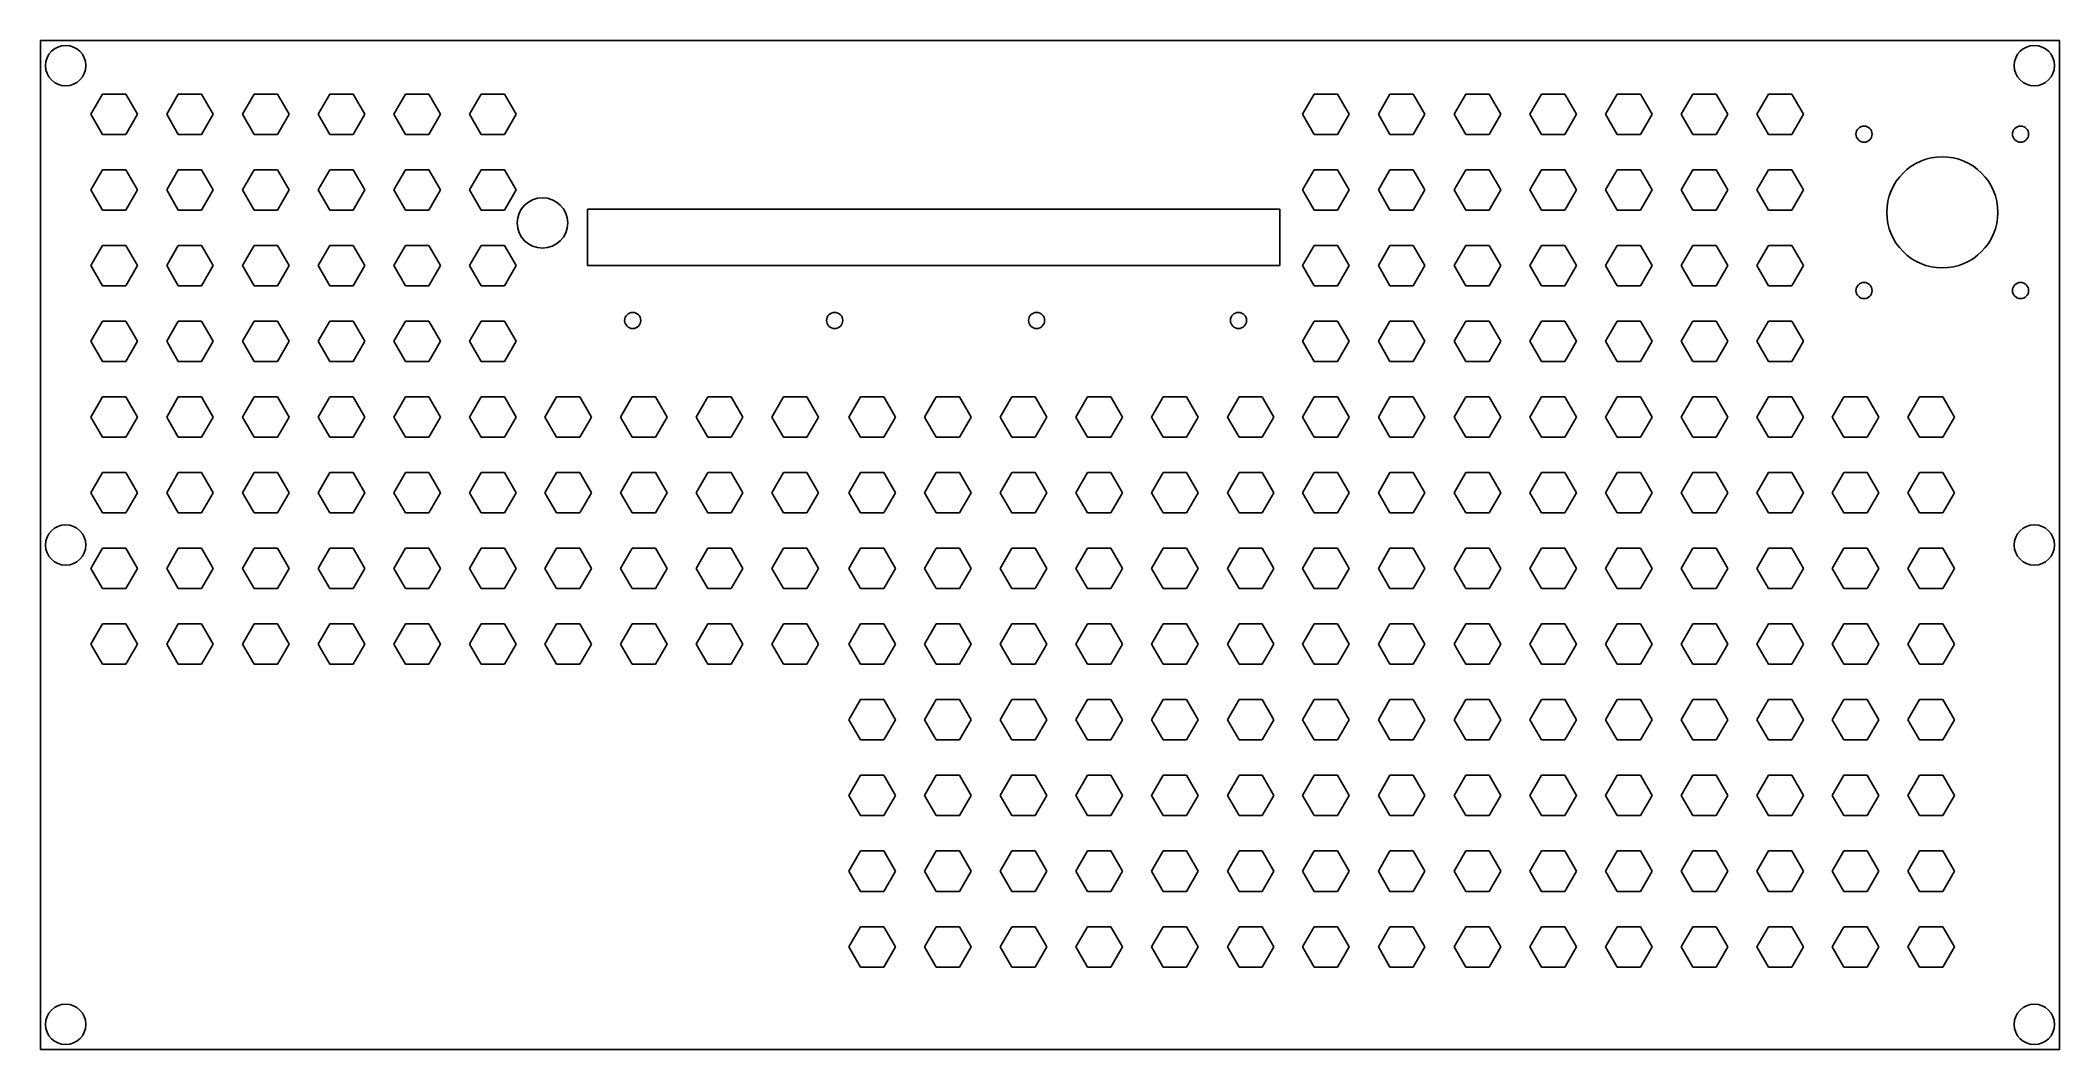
# Model space of a CAD drawing. Header units: millimetres. Extents: x -200 to 200, y -325 to -125.
import ezdxf

# ---------------------------------------------------------------- set-up
doc = ezdxf.new("R2010")
doc.units = ezdxf.units.MM
doc.layers.add('Shape2DView', color=7, linetype='CONTINUOUS')

msp = doc.modelspace()

# ---------------------------------------------------------------- linework, layer by layer
at = {"layer": 'Shape2DView'}
for p, q in [((-200, -325), (-200, -125)), ((-200, -125), (200, -125)), ((200, -125), (200, -325)), ((-189.984, -139.635), (-187.674, -135.635)), ((-187.674, -135.635), (-183.055, -135.635)), ((-180.745, -139.635), (-183.055, -135.635)), ((-174.984, -139.635), (-172.674, -135.635)), ((-172.674, -135.635), (-168.055, -135.635)), ((-165.745, -139.635), (-168.055, -135.635)), ((-159.984, -139.635), (-157.674, -135.635)), ((-157.674, -135.635), (-153.055, -135.635)), ((-150.745, -139.635), (-153.055, -135.635)), ((-144.984, -139.635), (-142.674, -135.635)), ((-142.674, -135.635), (-138.055, -135.635)), ((-135.745, -139.635), (-138.055, -135.635)), ((-129.984, -139.635), (-127.674, -135.635)), ((-127.674, -135.635), (-123.055, -135.635)), ((-120.745, -139.635), (-123.055, -135.635)), ((-114.984, -139.635), (-112.674, -135.635)), ((-112.674, -135.635), (-108.055, -135.635)), ((-105.745, -139.635), (-108.055, -135.635)), ((52.3512, -135.635), (50.0414, -139.635)), ((56.9702, -135.635), (52.3512, -135.635)), ((59.28, -139.635), (56.9702, -135.635)), ((67.3512, -135.635), (65.0414, -139.635)), ((71.9702, -135.635), (67.3512, -135.635)), ((74.28, -139.635), (71.9702, -135.635)), ((82.3512, -135.635), (80.0414, -139.635)), ((86.9702, -135.635), (82.3512, -135.635)), ((89.28, -139.635), (86.9702, -135.635)), ((97.3512, -135.635), (95.0414, -139.635)), ((101.97, -135.635), (97.3512, -135.635)), ((104.28, -139.635), (101.97, -135.635)), ((112.351, -135.635), (110.041, -139.635)), ((116.97, -135.635), (112.351, -135.635)), ((119.28, -139.635), (116.97, -135.635)), ((127.351, -135.635), (125.041, -139.635)), ((131.97, -135.635), (127.351, -135.635)), ((134.28, -139.635), (131.97, -135.635)), ((142.351, -135.635), (140.041, -139.635)), ((146.97, -135.635), (142.351, -135.635)), ((149.28, -139.635), (146.97, -135.635)), ((-187.674, -143.635), (-189.984, -139.635)), ((-183.055, -143.635), (-180.745, -139.635)), ((-172.674, -143.635), (-174.984, -139.635)), ((-168.055, -143.635), (-165.745, -139.635)), ((-157.674, -143.635), (-159.984, -139.635)), ((-153.055, -143.635), (-150.745, -139.635)), ((-142.674, -143.635), (-144.984, -139.635)), ((-138.055, -143.635), (-135.745, -139.635)), ((-127.674, -143.635), (-129.984, -139.635)), ((-123.055, -143.635), (-120.745, -139.635)), ((-112.674, -143.635), (-114.984, -139.635)), ((-108.055, -143.635), (-105.745, -139.635)), ((50.0414, -139.635), (52.3512, -143.635)), ((56.9702, -143.635), (59.28, -139.635)), ((65.0414, -139.635), (67.3512, -143.635)), ((71.9702, -143.635), (74.28, -139.635)), ((80.0414, -139.635), (82.3512, -143.635)), ((86.9702, -143.635), (89.28, -139.635)), ((95.0414, -139.635), (97.3512, -143.635)), ((101.97, -143.635), (104.28, -139.635)), ((110.041, -139.635), (112.351, -143.635)), ((116.97, -143.635), (119.28, -139.635)), ((125.041, -139.635), (127.351, -143.635)), ((131.97, -143.635), (134.28, -139.635)), ((140.041, -139.635), (142.351, -143.635)), ((146.97, -143.635), (149.28, -139.635)), ((-183.055, -143.635), (-187.674, -143.635)), ((-168.055, -143.635), (-172.674, -143.635)), ((-153.055, -143.635), (-157.674, -143.635)), ((-138.055, -143.635), (-142.674, -143.635)), ((-123.055, -143.635), (-127.674, -143.635)), ((-108.055, -143.635), (-112.674, -143.635)), ((52.3512, -143.635), (56.9702, -143.635)), ((67.3512, -143.635), (71.9702, -143.635)), ((82.3512, -143.635), (86.9702, -143.635)), ((97.3512, -143.635), (101.97, -143.635)), ((112.351, -143.635), (116.97, -143.635)), ((127.351, -143.635), (131.97, -143.635)), ((142.351, -143.635), (146.97, -143.635)), ((-189.984, -154.635), (-187.674, -150.635)), ((-187.674, -150.635), (-183.055, -150.635)), ((-180.745, -154.635), (-183.055, -150.635)), ((-174.984, -154.635), (-172.674, -150.635)), ((-172.674, -150.635), (-168.055, -150.635)), ((-165.745, -154.635), (-168.055, -150.635)), ((-159.984, -154.635), (-157.674, -150.635)), ((-157.674, -150.635), (-153.055, -150.635)), ((-150.745, -154.635), (-153.055, -150.635)), ((-144.984, -154.635), (-142.674, -150.635)), ((-142.674, -150.635), (-138.055, -150.635)), ((-135.745, -154.635), (-138.055, -150.635)), ((-129.984, -154.635), (-127.674, -150.635)), ((-127.674, -150.635), (-123.055, -150.635)), ((-120.745, -154.635), (-123.055, -150.635)), ((-114.984, -154.635), (-112.674, -150.635)), ((-112.674, -150.635), (-108.055, -150.635)), ((-105.745, -154.635), (-108.055, -150.635)), ((52.3512, -150.635), (50.0414, -154.635)), ((56.9702, -150.635), (52.3512, -150.635)), ((59.28, -154.635), (56.9702, -150.635)), ((67.3512, -150.635), (65.0414, -154.635)), ((71.9702, -150.635), (67.3512, -150.635)), ((74.28, -154.635), (71.9702, -150.635)), ((82.3512, -150.635), (80.0414, -154.635)), ((86.9702, -150.635), (82.3512, -150.635)), ((89.28, -154.635), (86.9702, -150.635)), ((97.3512, -150.635), (95.0414, -154.635)), ((101.97, -150.635), (97.3512, -150.635)), ((104.28, -154.635), (101.97, -150.635)), ((112.351, -150.635), (110.041, -154.635)), ((116.97, -150.635), (112.351, -150.635)), ((119.28, -154.635), (116.97, -150.635)), ((127.351, -150.635), (125.041, -154.635)), ((131.97, -150.635), (127.351, -150.635)), ((134.28, -154.635), (131.97, -150.635)), ((142.351, -150.635), (140.041, -154.635)), ((146.97, -150.635), (142.351, -150.635)), ((149.28, -154.635), (146.97, -150.635)), ((-187.674, -158.635), (-189.984, -154.635)), ((-183.055, -158.635), (-180.745, -154.635)), ((-172.674, -158.635), (-174.984, -154.635)), ((-168.055, -158.635), (-165.745, -154.635)), ((-157.674, -158.635), (-159.984, -154.635)), ((-153.055, -158.635), (-150.745, -154.635)), ((-142.674, -158.635), (-144.984, -154.635)), ((-138.055, -158.635), (-135.745, -154.635)), ((-127.674, -158.635), (-129.984, -154.635)), ((-123.055, -158.635), (-120.745, -154.635)), ((-112.674, -158.635), (-114.984, -154.635)), ((-108.055, -158.635), (-105.745, -154.635)), ((50.0414, -154.635), (52.3512, -158.635)), ((56.9702, -158.635), (59.28, -154.635)), ((65.0414, -154.635), (67.3512, -158.635)), ((71.9702, -158.635), (74.28, -154.635)), ((80.0414, -154.635), (82.3512, -158.635)), ((86.9702, -158.635), (89.28, -154.635)), ((95.0414, -154.635), (97.3512, -158.635)), ((101.97, -158.635), (104.28, -154.635)), ((110.041, -154.635), (112.351, -158.635)), ((116.97, -158.635), (119.28, -154.635)), ((125.041, -154.635), (127.351, -158.635)), ((131.97, -158.635), (134.28, -154.635)), ((140.041, -154.635), (142.351, -158.635)), ((146.97, -158.635), (149.28, -154.635)), ((-183.055, -158.635), (-187.674, -158.635)), ((-168.055, -158.635), (-172.674, -158.635)), ((-153.055, -158.635), (-157.674, -158.635)), ((-138.055, -158.635), (-142.674, -158.635)), ((-123.055, -158.635), (-127.674, -158.635)), ((-108.055, -158.635), (-112.674, -158.635)), ((-91.622, -169.64), (-91.622, -158.428)), ((-91.622, -158.428), (45.541, -158.428)), ((45.541, -158.428), (45.541, -169.64)), ((52.3512, -158.635), (56.9702, -158.635)), ((67.3512, -158.635), (71.9702, -158.635)), ((82.3512, -158.635), (86.9702, -158.635)), ((97.3512, -158.635), (101.97, -158.635)), ((112.351, -158.635), (116.97, -158.635)), ((127.351, -158.635), (131.97, -158.635)), ((142.351, -158.635), (146.97, -158.635)), ((-189.984, -169.635), (-187.674, -165.635)), ((-187.674, -165.635), (-183.055, -165.635)), ((-180.745, -169.635), (-183.055, -165.635)), ((-174.984, -169.635), (-172.674, -165.635)), ((-172.674, -165.635), (-168.055, -165.635)), ((-165.745, -169.635), (-168.055, -165.635)), ((-159.984, -169.635), (-157.674, -165.635)), ((-157.674, -165.635), (-153.055, -165.635)), ((-150.745, -169.635), (-153.055, -165.635)), ((-144.984, -169.635), (-142.674, -165.635)), ((-142.674, -165.635), (-138.055, -165.635)), ((-135.745, -169.635), (-138.055, -165.635)), ((-129.984, -169.635), (-127.674, -165.635)), ((-127.674, -165.635), (-123.055, -165.635)), ((-120.745, -169.635), (-123.055, -165.635)), ((-114.984, -169.635), (-112.674, -165.635)), ((-112.674, -165.635), (-108.055, -165.635)), ((-105.745, -169.635), (-108.055, -165.635)), ((52.3512, -165.635), (50.0414, -169.635)), ((56.9702, -165.635), (52.3512, -165.635)), ((59.28, -169.635), (56.9702, -165.635)), ((67.3512, -165.635), (65.0414, -169.635)), ((71.9702, -165.635), (67.3512, -165.635)), ((74.28, -169.635), (71.9702, -165.635)), ((82.3512, -165.635), (80.0414, -169.635)), ((86.9702, -165.635), (82.3512, -165.635)), ((89.28, -169.635), (86.9702, -165.635)), ((97.3512, -165.635), (95.0414, -169.635)), ((101.97, -165.635), (97.3512, -165.635)), ((104.28, -169.635), (101.97, -165.635)), ((112.351, -165.635), (110.041, -169.635)), ((116.97, -165.635), (112.351, -165.635)), ((119.28, -169.635), (116.97, -165.635)), ((127.351, -165.635), (125.041, -169.635)), ((131.97, -165.635), (127.351, -165.635)), ((134.28, -169.635), (131.97, -165.635)), ((142.351, -165.635), (140.041, -169.635)), ((146.97, -165.635), (142.351, -165.635)), ((149.28, -169.635), (146.97, -165.635)), ((-187.674, -173.635), (-189.984, -169.635)), ((-183.055, -173.635), (-180.745, -169.635)), ((-172.674, -173.635), (-174.984, -169.635)), ((-168.055, -173.635), (-165.745, -169.635)), ((-157.674, -173.635), (-159.984, -169.635)), ((-153.055, -173.635), (-150.745, -169.635)), ((-142.674, -173.635), (-144.984, -169.635)), ((-138.055, -173.635), (-135.745, -169.635)), ((-127.674, -173.635), (-129.984, -169.635)), ((-123.055, -173.635), (-120.745, -169.635)), ((-112.674, -173.635), (-114.984, -169.635)), ((-108.055, -173.635), (-105.745, -169.635)), ((45.541, -169.64), (-91.622, -169.64)), ((50.0414, -169.635), (52.3512, -173.635)), ((56.9702, -173.635), (59.28, -169.635)), ((65.0414, -169.635), (67.3512, -173.635)), ((71.9702, -173.635), (74.28, -169.635)), ((80.0414, -169.635), (82.3512, -173.635)), ((86.9702, -173.635), (89.28, -169.635)), ((95.0414, -169.635), (97.3512, -173.635)), ((101.97, -173.635), (104.28, -169.635)), ((110.041, -169.635), (112.351, -173.635)), ((116.97, -173.635), (119.28, -169.635)), ((125.041, -169.635), (127.351, -173.635)), ((131.97, -173.635), (134.28, -169.635)), ((140.041, -169.635), (142.351, -173.635)), ((146.97, -173.635), (149.28, -169.635)), ((-183.055, -173.635), (-187.674, -173.635)), ((-168.055, -173.635), (-172.674, -173.635)), ((-153.055, -173.635), (-157.674, -173.635)), ((-138.055, -173.635), (-142.674, -173.635)), ((-123.055, -173.635), (-127.674, -173.635)), ((-108.055, -173.635), (-112.674, -173.635)), ((52.3512, -173.635), (56.9702, -173.635)), ((67.3512, -173.635), (71.9702, -173.635)), ((82.3512, -173.635), (86.9702, -173.635)), ((97.3512, -173.635), (101.97, -173.635)), ((112.351, -173.635), (116.97, -173.635)), ((127.351, -173.635), (131.97, -173.635)), ((142.351, -173.635), (146.97, -173.635)), ((-189.984, -184.635), (-187.674, -180.635)), ((-187.674, -180.635), (-183.055, -180.635)), ((-180.745, -184.635), (-183.055, -180.635)), ((-174.984, -184.635), (-172.674, -180.635)), ((-172.674, -180.635), (-168.055, -180.635)), ((-165.745, -184.635), (-168.055, -180.635)), ((-159.984, -184.635), (-157.674, -180.635)), ((-157.674, -180.635), (-153.055, -180.635)), ((-150.745, -184.635), (-153.055, -180.635)), ((-144.984, -184.635), (-142.674, -180.635)), ((-142.674, -180.635), (-138.055, -180.635)), ((-135.745, -184.635), (-138.055, -180.635)), ((-129.984, -184.635), (-127.674, -180.635)), ((-127.674, -180.635), (-123.055, -180.635)), ((-120.745, -184.635), (-123.055, -180.635)), ((-114.984, -184.635), (-112.674, -180.635)), ((-112.674, -180.635), (-108.055, -180.635)), ((-105.745, -184.635), (-108.055, -180.635)), ((52.3512, -180.635), (50.0414, -184.635)), ((56.9702, -180.635), (52.3512, -180.635)), ((59.28, -184.635), (56.9702, -180.635)), ((67.3512, -180.635), (65.0414, -184.635)), ((71.9702, -180.635), (67.3512, -180.635)), ((74.28, -184.635), (71.9702, -180.635)), ((82.3512, -180.635), (80.0414, -184.635)), ((86.9702, -180.635), (82.3512, -180.635)), ((89.28, -184.635), (86.9702, -180.635)), ((97.3512, -180.635), (95.0414, -184.635)), ((101.97, -180.635), (97.3512, -180.635)), ((104.28, -184.635), (101.97, -180.635)), ((112.351, -180.635), (110.041, -184.635)), ((116.97, -180.635), (112.351, -180.635)), ((119.28, -184.635), (116.97, -180.635)), ((127.351, -180.635), (125.041, -184.635)), ((131.97, -180.635), (127.351, -180.635)), ((134.28, -184.635), (131.97, -180.635)), ((142.351, -180.635), (140.041, -184.635)), ((146.97, -180.635), (142.351, -180.635)), ((149.28, -184.635), (146.97, -180.635)), ((-187.674, -188.635), (-189.984, -184.635)), ((-183.055, -188.635), (-180.745, -184.635)), ((-172.674, -188.635), (-174.984, -184.635)), ((-168.055, -188.635), (-165.745, -184.635)), ((-157.674, -188.635), (-159.984, -184.635)), ((-153.055, -188.635), (-150.745, -184.635)), ((-142.674, -188.635), (-144.984, -184.635)), ((-138.055, -188.635), (-135.745, -184.635)), ((-127.674, -188.635), (-129.984, -184.635)), ((-123.055, -188.635), (-120.745, -184.635)), ((-112.674, -188.635), (-114.984, -184.635)), ((-108.055, -188.635), (-105.745, -184.635)), ((50.0414, -184.635), (52.3512, -188.635)), ((56.9702, -188.635), (59.28, -184.635)), ((65.0414, -184.635), (67.3512, -188.635)), ((71.9702, -188.635), (74.28, -184.635)), ((80.0414, -184.635), (82.3512, -188.635)), ((86.9702, -188.635), (89.28, -184.635)), ((95.0414, -184.635), (97.3512, -188.635)), ((101.97, -188.635), (104.28, -184.635)), ((110.041, -184.635), (112.351, -188.635)), ((116.97, -188.635), (119.28, -184.635)), ((125.041, -184.635), (127.351, -188.635)), ((131.97, -188.635), (134.28, -184.635)), ((140.041, -184.635), (142.351, -188.635)), ((146.97, -188.635), (149.28, -184.635)), ((-183.055, -188.635), (-187.674, -188.635)), ((-168.055, -188.635), (-172.674, -188.635)), ((-153.055, -188.635), (-157.674, -188.635)), ((-138.055, -188.635), (-142.674, -188.635)), ((-123.055, -188.635), (-127.674, -188.635)), ((-108.055, -188.635), (-112.674, -188.635)), ((52.3512, -188.635), (56.9702, -188.635)), ((67.3512, -188.635), (71.9702, -188.635)), ((82.3512, -188.635), (86.9702, -188.635)), ((97.3512, -188.635), (101.97, -188.635)), ((112.351, -188.635), (116.97, -188.635)), ((127.351, -188.635), (131.97, -188.635)), ((142.351, -188.635), (146.97, -188.635)), ((-189.984, -199.635), (-187.674, -195.635)), ((-187.674, -195.635), (-183.055, -195.635)), ((-180.745, -199.635), (-183.055, -195.635)), ((-174.984, -199.635), (-172.674, -195.635)), ((-172.674, -195.635), (-168.055, -195.635)), ((-165.745, -199.635), (-168.055, -195.635)), ((-159.984, -199.635), (-157.674, -195.635)), ((-157.674, -195.635), (-153.055, -195.635)), ((-150.745, -199.635), (-153.055, -195.635)), ((-144.984, -199.635), (-142.674, -195.635)), ((-142.674, -195.635), (-138.055, -195.635)), ((-135.745, -199.635), (-138.055, -195.635)), ((-129.984, -199.635), (-127.674, -195.635)), ((-127.674, -195.635), (-123.055, -195.635)), ((-120.745, -199.635), (-123.055, -195.635)), ((-114.984, -199.635), (-112.674, -195.635)), ((-112.674, -195.635), (-108.055, -195.635)), ((-105.745, -199.635), (-108.055, -195.635)), ((-100.074, -199.635), (-97.7642, -195.635)), ((-97.7642, -195.635), (-93.1452, -195.635)), ((-93.1452, -195.635), (-90.8354, -199.635)), ((-85.074, -199.635), (-82.7642, -195.635)), ((-82.7642, -195.635), (-78.1452, -195.635)), ((-78.1452, -195.635), (-75.8354, -199.635)), ((-70.074, -199.635), (-67.7642, -195.635)), ((-67.7642, -195.635), (-63.1452, -195.635)), ((-63.1452, -195.635), (-60.8354, -199.635)), ((-55.074, -199.635), (-52.7642, -195.635)), ((-52.7642, -195.635), (-48.1452, -195.635)), ((-48.1452, -195.635), (-45.8354, -199.635)), ((-39.8686, -199.635), (-37.5588, -195.635)), ((-37.5588, -195.635), (-32.9398, -195.635)), ((-32.9398, -195.635), (-30.63, -199.635)), ((-24.8686, -199.635), (-22.5588, -195.635)), ((-22.5588, -195.635), (-17.9398, -195.635)), ((-17.9398, -195.635), (-15.63, -199.635)), ((-9.8686, -199.635), (-7.5588, -195.635)), ((-7.5588, -195.635), (-2.9398, -195.635)), ((-2.9398, -195.635), (-0.63, -199.635)), ((5.1314, -199.635), (7.4412, -195.635)), ((7.4412, -195.635), (12.0602, -195.635)), ((12.0602, -195.635), (14.37, -199.635)), ((20.1314, -199.635), (22.4412, -195.635)), ((22.4412, -195.635), (27.0602, -195.635)), ((27.0602, -195.635), (29.37, -199.635)), ((35.1314, -199.635), (37.4412, -195.635)), ((37.4412, -195.635), (42.0602, -195.635)), ((42.0602, -195.635), (44.37, -199.635)), ((52.3512, -195.635), (50.0414, -199.635)), ((56.9702, -195.635), (52.3512, -195.635)), ((59.28, -199.635), (56.9702, -195.635)), ((67.3512, -195.635), (65.0414, -199.635)), ((71.9702, -195.635), (67.3512, -195.635)), ((74.28, -199.635), (71.9702, -195.635)), ((82.3512, -195.635), (80.0414, -199.635)), ((86.9702, -195.635), (82.3512, -195.635)), ((89.28, -199.635), (86.9702, -195.635)), ((97.3512, -195.635), (95.0414, -199.635)), ((101.97, -195.635), (97.3512, -195.635)), ((104.28, -199.635), (101.97, -195.635)), ((112.351, -195.635), (110.041, -199.635)), ((116.97, -195.635), (112.351, -195.635)), ((119.28, -199.635), (116.97, -195.635)), ((127.351, -195.635), (125.041, -199.635)), ((131.97, -195.635), (127.351, -195.635)), ((134.28, -199.635), (131.97, -195.635)), ((142.351, -195.635), (140.041, -199.635)), ((146.97, -195.635), (142.351, -195.635)), ((149.28, -199.635), (146.97, -195.635)), ((154.951, -199.635), (157.261, -195.635)), ((157.261, -195.635), (161.88, -195.635)), ((161.88, -195.635), (164.19, -199.635)), ((169.951, -199.635), (172.261, -195.635)), ((172.261, -195.635), (176.88, -195.635)), ((176.88, -195.635), (179.19, -199.635)), ((-187.674, -203.635), (-189.984, -199.635)), ((-183.055, -203.635), (-180.745, -199.635)), ((-172.674, -203.635), (-174.984, -199.635)), ((-168.055, -203.635), (-165.745, -199.635)), ((-157.674, -203.635), (-159.984, -199.635)), ((-153.055, -203.635), (-150.745, -199.635)), ((-142.674, -203.635), (-144.984, -199.635)), ((-138.055, -203.635), (-135.745, -199.635)), ((-127.674, -203.635), (-129.984, -199.635)), ((-123.055, -203.635), (-120.745, -199.635)), ((-112.674, -203.635), (-114.984, -199.635)), ((-108.055, -203.635), (-105.745, -199.635)), ((-97.7642, -203.635), (-100.074, -199.635)), ((-90.8354, -199.635), (-93.1452, -203.635)), ((-82.7642, -203.635), (-85.074, -199.635)), ((-75.8354, -199.635), (-78.1452, -203.635)), ((-67.7642, -203.635), (-70.074, -199.635)), ((-60.8354, -199.635), (-63.1452, -203.635)), ((-52.7642, -203.635), (-55.074, -199.635)), ((-45.8354, -199.635), (-48.1452, -203.635)), ((-37.5588, -203.635), (-39.8686, -199.635)), ((-30.63, -199.635), (-32.9398, -203.635)), ((-22.5588, -203.635), (-24.8686, -199.635)), ((-15.63, -199.635), (-17.9398, -203.635)), ((-7.5588, -203.635), (-9.8686, -199.635)), ((-0.63, -199.635), (-2.9398, -203.635)), ((7.4412, -203.635), (5.1314, -199.635)), ((14.37, -199.635), (12.0602, -203.635)), ((22.4412, -203.635), (20.1314, -199.635)), ((29.37, -199.635), (27.0602, -203.635)), ((37.4412, -203.635), (35.1314, -199.635)), ((44.37, -199.635), (42.0602, -203.635)), ((50.0414, -199.635), (52.3512, -203.635)), ((56.9702, -203.635), (59.28, -199.635)), ((65.0414, -199.635), (67.3512, -203.635)), ((71.9702, -203.635), (74.28, -199.635)), ((80.0414, -199.635), (82.3512, -203.635)), ((86.9702, -203.635), (89.28, -199.635)), ((95.0414, -199.635), (97.3512, -203.635)), ((101.97, -203.635), (104.28, -199.635)), ((110.041, -199.635), (112.351, -203.635)), ((116.97, -203.635), (119.28, -199.635)), ((125.041, -199.635), (127.351, -203.635)), ((131.97, -203.635), (134.28, -199.635)), ((140.041, -199.635), (142.351, -203.635)), ((146.97, -203.635), (149.28, -199.635)), ((157.261, -203.635), (154.951, -199.635)), ((164.19, -199.635), (161.88, -203.635)), ((172.261, -203.635), (169.951, -199.635)), ((179.19, -199.635), (176.88, -203.635)), ((-183.055, -203.635), (-187.674, -203.635)), ((-168.055, -203.635), (-172.674, -203.635)), ((-153.055, -203.635), (-157.674, -203.635)), ((-138.055, -203.635), (-142.674, -203.635)), ((-123.055, -203.635), (-127.674, -203.635)), ((-108.055, -203.635), (-112.674, -203.635)), ((-93.1452, -203.635), (-97.7642, -203.635)), ((-78.1452, -203.635), (-82.7642, -203.635)), ((-63.1452, -203.635), (-67.7642, -203.635)), ((-48.1452, -203.635), (-52.7642, -203.635)), ((-32.9398, -203.635), (-37.5588, -203.635)), ((-17.9398, -203.635), (-22.5588, -203.635)), ((-2.9398, -203.635), (-7.5588, -203.635)), ((12.0602, -203.635), (7.4412, -203.635)), ((27.0602, -203.635), (22.4412, -203.635)), ((42.0602, -203.635), (37.4412, -203.635)), ((52.3512, -203.635), (56.9702, -203.635)), ((67.3512, -203.635), (71.9702, -203.635)), ((82.3512, -203.635), (86.9702, -203.635)), ((97.3512, -203.635), (101.97, -203.635)), ((112.351, -203.635), (116.97, -203.635)), ((127.351, -203.635), (131.97, -203.635)), ((142.351, -203.635), (146.97, -203.635)), ((161.88, -203.635), (157.261, -203.635)), ((176.88, -203.635), (172.261, -203.635)), ((-189.984, -214.635), (-187.674, -210.635)), ((-187.674, -210.635), (-183.055, -210.635)), ((-180.745, -214.635), (-183.055, -210.635)), ((-174.984, -214.635), (-172.674, -210.635)), ((-172.674, -210.635), (-168.055, -210.635)), ((-165.745, -214.635), (-168.055, -210.635)), ((-159.984, -214.635), (-157.674, -210.635)), ((-157.674, -210.635), (-153.055, -210.635)), ((-150.745, -214.635), (-153.055, -210.635)), ((-144.984, -214.635), (-142.674, -210.635)), ((-142.674, -210.635), (-138.055, -210.635)), ((-135.745, -214.635), (-138.055, -210.635)), ((-129.984, -214.635), (-127.674, -210.635)), ((-127.674, -210.635), (-123.055, -210.635)), ((-120.745, -214.635), (-123.055, -210.635)), ((-114.984, -214.635), (-112.674, -210.635)), ((-112.674, -210.635), (-108.055, -210.635)), ((-105.745, -214.635), (-108.055, -210.635)), ((-100.074, -214.635), (-97.7642, -210.635)), ((-97.7642, -210.635), (-93.1452, -210.635)), ((-93.1452, -210.635), (-90.8354, -214.635)), ((-85.074, -214.635), (-82.7642, -210.635)), ((-82.7642, -210.635), (-78.1452, -210.635)), ((-78.1452, -210.635), (-75.8354, -214.635)), ((-70.074, -214.635), (-67.7642, -210.635)), ((-67.7642, -210.635), (-63.1452, -210.635)), ((-63.1452, -210.635), (-60.8354, -214.635)), ((-55.074, -214.635), (-52.7642, -210.635)), ((-52.7642, -210.635), (-48.1452, -210.635)), ((-48.1452, -210.635), (-45.8354, -214.635)), ((-39.8686, -214.635), (-37.5588, -210.635)), ((-37.5588, -210.635), (-32.9398, -210.635)), ((-32.9398, -210.635), (-30.63, -214.635)), ((-24.8686, -214.635), (-22.5588, -210.635)), ((-22.5588, -210.635), (-17.9398, -210.635)), ((-17.9398, -210.635), (-15.63, -214.635)), ((-9.8686, -214.635), (-7.5588, -210.635)), ((-7.5588, -210.635), (-2.9398, -210.635)), ((-2.9398, -210.635), (-0.63, -214.635)), ((5.1314, -214.635), (7.4412, -210.635)), ((7.4412, -210.635), (12.0602, -210.635)), ((12.0602, -210.635), (14.37, -214.635)), ((20.1314, -214.635), (22.4412, -210.635)), ((22.4412, -210.635), (27.0602, -210.635)), ((27.0602, -210.635), (29.37, -214.635)), ((35.1314, -214.635), (37.4412, -210.635)), ((37.4412, -210.635), (42.0602, -210.635)), ((42.0602, -210.635), (44.37, -214.635)), ((52.3512, -210.635), (50.0414, -214.635)), ((56.9702, -210.635), (52.3512, -210.635)), ((59.28, -214.635), (56.9702, -210.635)), ((67.3512, -210.635), (65.0414, -214.635)), ((71.9702, -210.635), (67.3512, -210.635)), ((74.28, -214.635), (71.9702, -210.635)), ((82.3512, -210.635), (80.0414, -214.635)), ((86.9702, -210.635), (82.3512, -210.635)), ((89.28, -214.635), (86.9702, -210.635)), ((97.3512, -210.635), (95.0414, -214.635)), ((101.97, -210.635), (97.3512, -210.635)), ((104.28, -214.635), (101.97, -210.635)), ((112.351, -210.635), (110.041, -214.635)), ((116.97, -210.635), (112.351, -210.635)), ((119.28, -214.635), (116.97, -210.635)), ((127.351, -210.635), (125.041, -214.635)), ((131.97, -210.635), (127.351, -210.635)), ((134.28, -214.635), (131.97, -210.635)), ((142.351, -210.635), (140.041, -214.635)), ((146.97, -210.635), (142.351, -210.635)), ((149.28, -214.635), (146.97, -210.635)), ((154.951, -214.635), (157.261, -210.635)), ((157.261, -210.635), (161.88, -210.635)), ((161.88, -210.635), (164.19, -214.635)), ((169.951, -214.635), (172.261, -210.635)), ((172.261, -210.635), (176.88, -210.635)), ((176.88, -210.635), (179.19, -214.635)), ((-187.674, -218.635), (-189.984, -214.635)), ((-183.055, -218.635), (-180.745, -214.635)), ((-172.674, -218.635), (-174.984, -214.635)), ((-168.055, -218.635), (-165.745, -214.635)), ((-157.674, -218.635), (-159.984, -214.635)), ((-153.055, -218.635), (-150.745, -214.635)), ((-142.674, -218.635), (-144.984, -214.635)), ((-138.055, -218.635), (-135.745, -214.635)), ((-127.674, -218.635), (-129.984, -214.635)), ((-123.055, -218.635), (-120.745, -214.635)), ((-112.674, -218.635), (-114.984, -214.635)), ((-108.055, -218.635), (-105.745, -214.635)), ((-97.7642, -218.635), (-100.074, -214.635)), ((-90.8354, -214.635), (-93.1452, -218.635)), ((-82.7642, -218.635), (-85.074, -214.635)), ((-75.8354, -214.635), (-78.1452, -218.635)), ((-67.7642, -218.635), (-70.074, -214.635)), ((-60.8354, -214.635), (-63.1452, -218.635)), ((-52.7642, -218.635), (-55.074, -214.635)), ((-45.8354, -214.635), (-48.1452, -218.635)), ((-37.5588, -218.635), (-39.8686, -214.635)), ((-30.63, -214.635), (-32.9398, -218.635)), ((-22.5588, -218.635), (-24.8686, -214.635)), ((-15.63, -214.635), (-17.9398, -218.635)), ((-7.5588, -218.635), (-9.8686, -214.635)), ((-0.63, -214.635), (-2.9398, -218.635)), ((7.4412, -218.635), (5.1314, -214.635)), ((14.37, -214.635), (12.0602, -218.635)), ((22.4412, -218.635), (20.1314, -214.635)), ((29.37, -214.635), (27.0602, -218.635)), ((37.4412, -218.635), (35.1314, -214.635)), ((44.37, -214.635), (42.0602, -218.635)), ((50.0414, -214.635), (52.3512, -218.635)), ((56.9702, -218.635), (59.28, -214.635)), ((65.0414, -214.635), (67.3512, -218.635)), ((71.9702, -218.635), (74.28, -214.635)), ((80.0414, -214.635), (82.3512, -218.635)), ((86.9702, -218.635), (89.28, -214.635)), ((95.0414, -214.635), (97.3512, -218.635)), ((101.97, -218.635), (104.28, -214.635)), ((110.041, -214.635), (112.351, -218.635)), ((116.97, -218.635), (119.28, -214.635)), ((125.041, -214.635), (127.351, -218.635)), ((131.97, -218.635), (134.28, -214.635)), ((140.041, -214.635), (142.351, -218.635)), ((146.97, -218.635), (149.28, -214.635)), ((157.261, -218.635), (154.951, -214.635)), ((164.19, -214.635), (161.88, -218.635)), ((172.261, -218.635), (169.951, -214.635)), ((179.19, -214.635), (176.88, -218.635)), ((-183.055, -218.635), (-187.674, -218.635)), ((-168.055, -218.635), (-172.674, -218.635)), ((-153.055, -218.635), (-157.674, -218.635)), ((-138.055, -218.635), (-142.674, -218.635)), ((-123.055, -218.635), (-127.674, -218.635)), ((-108.055, -218.635), (-112.674, -218.635)), ((-93.1452, -218.635), (-97.7642, -218.635)), ((-78.1452, -218.635), (-82.7642, -218.635)), ((-63.1452, -218.635), (-67.7642, -218.635)), ((-48.1452, -218.635), (-52.7642, -218.635)), ((-32.9398, -218.635), (-37.5588, -218.635)), ((-17.9398, -218.635), (-22.5588, -218.635)), ((-2.9398, -218.635), (-7.5588, -218.635)), ((12.0602, -218.635), (7.4412, -218.635)), ((27.0602, -218.635), (22.4412, -218.635)), ((42.0602, -218.635), (37.4412, -218.635)), ((52.3512, -218.635), (56.9702, -218.635)), ((67.3512, -218.635), (71.9702, -218.635)), ((82.3512, -218.635), (86.9702, -218.635)), ((97.3512, -218.635), (101.97, -218.635)), ((112.351, -218.635), (116.97, -218.635)), ((127.351, -218.635), (131.97, -218.635)), ((142.351, -218.635), (146.97, -218.635)), ((161.88, -218.635), (157.261, -218.635)), ((176.88, -218.635), (172.261, -218.635)), ((-189.984, -229.635), (-187.674, -225.635)), ((-187.674, -225.635), (-183.055, -225.635)), ((-180.745, -229.635), (-183.055, -225.635)), ((-174.984, -229.635), (-172.674, -225.635)), ((-172.674, -225.635), (-168.055, -225.635)), ((-165.745, -229.635), (-168.055, -225.635)), ((-159.984, -229.635), (-157.674, -225.635)), ((-157.674, -225.635), (-153.055, -225.635)), ((-150.745, -229.635), (-153.055, -225.635)), ((-144.984, -229.635), (-142.674, -225.635)), ((-142.674, -225.635), (-138.055, -225.635)), ((-135.745, -229.635), (-138.055, -225.635)), ((-129.984, -229.635), (-127.674, -225.635)), ((-127.674, -225.635), (-123.055, -225.635)), ((-120.745, -229.635), (-123.055, -225.635)), ((-114.984, -229.635), (-112.674, -225.635)), ((-112.674, -225.635), (-108.055, -225.635)), ((-105.745, -229.635), (-108.055, -225.635)), ((-100.074, -229.635), (-97.7642, -225.635)), ((-97.7642, -225.635), (-93.1452, -225.635)), ((-93.1452, -225.635), (-90.8354, -229.635)), ((-85.074, -229.635), (-82.7642, -225.635)), ((-82.7642, -225.635), (-78.1452, -225.635)), ((-78.1452, -225.635), (-75.8354, -229.635)), ((-70.074, -229.635), (-67.7642, -225.635)), ((-67.7642, -225.635), (-63.1452, -225.635)), ((-63.1452, -225.635), (-60.8354, -229.635)), ((-55.074, -229.635), (-52.7642, -225.635)), ((-52.7642, -225.635), (-48.1452, -225.635)), ((-48.1452, -225.635), (-45.8354, -229.635)), ((-39.8686, -229.635), (-37.5588, -225.635)), ((-37.5588, -225.635), (-32.9398, -225.635)), ((-32.9398, -225.635), (-30.63, -229.635)), ((-24.8686, -229.635), (-22.5588, -225.635)), ((-22.5588, -225.635), (-17.9398, -225.635)), ((-17.9398, -225.635), (-15.63, -229.635)), ((-9.8686, -229.635), (-7.5588, -225.635)), ((-7.5588, -225.635), (-2.9398, -225.635)), ((-2.9398, -225.635), (-0.63, -229.635)), ((5.1314, -229.635), (7.4412, -225.635)), ((7.4412, -225.635), (12.0602, -225.635)), ((12.0602, -225.635), (14.37, -229.635)), ((20.1314, -229.635), (22.4412, -225.635)), ((22.4412, -225.635), (27.0602, -225.635)), ((27.0602, -225.635), (29.37, -229.635)), ((35.1314, -229.635), (37.4412, -225.635)), ((37.4412, -225.635), (42.0602, -225.635)), ((42.0602, -225.635), (44.37, -229.635)), ((52.3512, -225.635), (50.0414, -229.635)), ((56.9702, -225.635), (52.3512, -225.635)), ((59.28, -229.635), (56.9702, -225.635)), ((67.3512, -225.635), (65.0414, -229.635)), ((71.9702, -225.635), (67.3512, -225.635)), ((74.28, -229.635), (71.9702, -225.635)), ((82.3512, -225.635), (80.0414, -229.635)), ((86.9702, -225.635), (82.3512, -225.635)), ((89.28, -229.635), (86.9702, -225.635)), ((97.3512, -225.635), (95.0414, -229.635)), ((101.97, -225.635), (97.3512, -225.635)), ((104.28, -229.635), (101.97, -225.635)), ((112.351, -225.635), (110.041, -229.635)), ((116.97, -225.635), (112.351, -225.635)), ((119.28, -229.635), (116.97, -225.635)), ((127.351, -225.635), (125.041, -229.635)), ((131.97, -225.635), (127.351, -225.635)), ((134.28, -229.635), (131.97, -225.635)), ((142.351, -225.635), (140.041, -229.635)), ((146.97, -225.635), (142.351, -225.635)), ((149.28, -229.635), (146.97, -225.635)), ((154.951, -229.635), (157.261, -225.635)), ((157.261, -225.635), (161.88, -225.635)), ((161.88, -225.635), (164.19, -229.635)), ((169.951, -229.635), (172.261, -225.635)), ((172.261, -225.635), (176.88, -225.635)), ((176.88, -225.635), (179.19, -229.635)), ((-187.674, -233.635), (-189.984, -229.635)), ((-183.055, -233.635), (-180.745, -229.635)), ((-172.674, -233.635), (-174.984, -229.635)), ((-168.055, -233.635), (-165.745, -229.635)), ((-157.674, -233.635), (-159.984, -229.635)), ((-153.055, -233.635), (-150.745, -229.635)), ((-142.674, -233.635), (-144.984, -229.635)), ((-138.055, -233.635), (-135.745, -229.635)), ((-127.674, -233.635), (-129.984, -229.635)), ((-123.055, -233.635), (-120.745, -229.635)), ((-112.674, -233.635), (-114.984, -229.635)), ((-108.055, -233.635), (-105.745, -229.635)), ((-97.7642, -233.635), (-100.074, -229.635)), ((-90.8354, -229.635), (-93.1452, -233.635)), ((-82.7642, -233.635), (-85.074, -229.635)), ((-75.8354, -229.635), (-78.1452, -233.635)), ((-67.7642, -233.635), (-70.074, -229.635)), ((-60.8354, -229.635), (-63.1452, -233.635)), ((-52.7642, -233.635), (-55.074, -229.635)), ((-45.8354, -229.635), (-48.1452, -233.635)), ((-37.5588, -233.635), (-39.8686, -229.635)), ((-30.63, -229.635), (-32.9398, -233.635)), ((-22.5588, -233.635), (-24.8686, -229.635)), ((-15.63, -229.635), (-17.9398, -233.635)), ((-7.5588, -233.635), (-9.8686, -229.635)), ((-0.63, -229.635), (-2.9398, -233.635)), ((7.4412, -233.635), (5.1314, -229.635)), ((14.37, -229.635), (12.0602, -233.635)), ((22.4412, -233.635), (20.1314, -229.635)), ((29.37, -229.635), (27.0602, -233.635)), ((37.4412, -233.635), (35.1314, -229.635)), ((44.37, -229.635), (42.0602, -233.635)), ((50.0414, -229.635), (52.3512, -233.635)), ((56.9702, -233.635), (59.28, -229.635)), ((65.0414, -229.635), (67.3512, -233.635)), ((71.9702, -233.635), (74.28, -229.635)), ((80.0414, -229.635), (82.3512, -233.635)), ((86.9702, -233.635), (89.28, -229.635)), ((95.0414, -229.635), (97.3512, -233.635)), ((101.97, -233.635), (104.28, -229.635)), ((110.041, -229.635), (112.351, -233.635)), ((116.97, -233.635), (119.28, -229.635)), ((125.041, -229.635), (127.351, -233.635)), ((131.97, -233.635), (134.28, -229.635)), ((140.041, -229.635), (142.351, -233.635)), ((146.97, -233.635), (149.28, -229.635)), ((157.261, -233.635), (154.951, -229.635)), ((164.19, -229.635), (161.88, -233.635)), ((172.261, -233.635), (169.951, -229.635)), ((179.19, -229.635), (176.88, -233.635)), ((-183.055, -233.635), (-187.674, -233.635)), ((-168.055, -233.635), (-172.674, -233.635)), ((-153.055, -233.635), (-157.674, -233.635)), ((-138.055, -233.635), (-142.674, -233.635)), ((-123.055, -233.635), (-127.674, -233.635)), ((-108.055, -233.635), (-112.674, -233.635)), ((-93.1452, -233.635), (-97.7642, -233.635)), ((-78.1452, -233.635), (-82.7642, -233.635)), ((-63.1452, -233.635), (-67.7642, -233.635)), ((-48.1452, -233.635), (-52.7642, -233.635)), ((-32.9398, -233.635), (-37.5588, -233.635)), ((-17.9398, -233.635), (-22.5588, -233.635)), ((-2.9398, -233.635), (-7.5588, -233.635)), ((12.0602, -233.635), (7.4412, -233.635)), ((27.0602, -233.635), (22.4412, -233.635)), ((42.0602, -233.635), (37.4412, -233.635)), ((52.3512, -233.635), (56.9702, -233.635)), ((67.3512, -233.635), (71.9702, -233.635)), ((82.3512, -233.635), (86.9702, -233.635)), ((97.3512, -233.635), (101.97, -233.635)), ((112.351, -233.635), (116.97, -233.635)), ((127.351, -233.635), (131.97, -233.635)), ((142.351, -233.635), (146.97, -233.635)), ((161.88, -233.635), (157.261, -233.635)), ((176.88, -233.635), (172.261, -233.635)), ((-189.984, -244.635), (-187.674, -240.635)), ((-187.674, -240.635), (-183.055, -240.635)), ((-180.745, -244.635), (-183.055, -240.635)), ((-174.984, -244.635), (-172.674, -240.635)), ((-172.674, -240.635), (-168.055, -240.635)), ((-165.745, -244.635), (-168.055, -240.635)), ((-159.984, -244.635), (-157.674, -240.635)), ((-157.674, -240.635), (-153.055, -240.635)), ((-150.745, -244.635), (-153.055, -240.635)), ((-144.984, -244.635), (-142.674, -240.635)), ((-142.674, -240.635), (-138.055, -240.635)), ((-135.745, -244.635), (-138.055, -240.635)), ((-129.984, -244.635), (-127.674, -240.635)), ((-127.674, -240.635), (-123.055, -240.635)), ((-120.745, -244.635), (-123.055, -240.635)), ((-114.984, -244.635), (-112.674, -240.635)), ((-112.674, -240.635), (-108.055, -240.635)), ((-105.745, -244.635), (-108.055, -240.635)), ((-100.074, -244.635), (-97.7642, -240.635)), ((-97.7642, -240.635), (-93.1452, -240.635)), ((-93.1452, -240.635), (-90.8354, -244.635)), ((-85.074, -244.635), (-82.7642, -240.635)), ((-82.7642, -240.635), (-78.1452, -240.635)), ((-78.1452, -240.635), (-75.8354, -244.635)), ((-70.074, -244.635), (-67.7642, -240.635)), ((-67.7642, -240.635), (-63.1452, -240.635)), ((-63.1452, -240.635), (-60.8354, -244.635)), ((-55.074, -244.635), (-52.7642, -240.635)), ((-52.7642, -240.635), (-48.1452, -240.635)), ((-48.1452, -240.635), (-45.8354, -244.635)), ((-39.8686, -244.635), (-37.5588, -240.635)), ((-37.5588, -240.635), (-32.9398, -240.635)), ((-32.9398, -240.635), (-30.63, -244.635)), ((-24.8686, -244.635), (-22.5588, -240.635)), ((-22.5588, -240.635), (-17.9398, -240.635)), ((-17.9398, -240.635), (-15.63, -244.635)), ((-9.8686, -244.635), (-7.5588, -240.635)), ((-7.5588, -240.635), (-2.9398, -240.635)), ((-2.9398, -240.635), (-0.63, -244.635)), ((5.1314, -244.635), (7.4412, -240.635)), ((7.4412, -240.635), (12.0602, -240.635)), ((12.0602, -240.635), (14.37, -244.635)), ((20.1314, -244.635), (22.4412, -240.635)), ((22.4412, -240.635), (27.0602, -240.635)), ((27.0602, -240.635), (29.37, -244.635)), ((35.1314, -244.635), (37.4412, -240.635)), ((37.4412, -240.635), (42.0602, -240.635)), ((42.0602, -240.635), (44.37, -244.635)), ((52.3512, -240.635), (50.0414, -244.635)), ((56.9702, -240.635), (52.3512, -240.635)), ((59.28, -244.635), (56.9702, -240.635)), ((67.3512, -240.635), (65.0414, -244.635)), ((71.9702, -240.635), (67.3512, -240.635)), ((74.28, -244.635), (71.9702, -240.635)), ((82.3512, -240.635), (80.0414, -244.635)), ((86.9702, -240.635), (82.3512, -240.635)), ((89.28, -244.635), (86.9702, -240.635)), ((97.3512, -240.635), (95.0414, -244.635)), ((101.97, -240.635), (97.3512, -240.635)), ((104.28, -244.635), (101.97, -240.635)), ((112.351, -240.635), (110.041, -244.635)), ((116.97, -240.635), (112.351, -240.635)), ((119.28, -244.635), (116.97, -240.635)), ((127.351, -240.635), (125.041, -244.635)), ((131.97, -240.635), (127.351, -240.635)), ((134.28, -244.635), (131.97, -240.635)), ((142.351, -240.635), (140.041, -244.635)), ((146.97, -240.635), (142.351, -240.635)), ((149.28, -244.635), (146.97, -240.635)), ((154.951, -244.635), (157.261, -240.635)), ((157.261, -240.635), (161.88, -240.635)), ((161.88, -240.635), (164.19, -244.635)), ((169.951, -244.635), (172.261, -240.635)), ((172.261, -240.635), (176.88, -240.635)), ((176.88, -240.635), (179.19, -244.635)), ((-187.674, -248.635), (-189.984, -244.635)), ((-183.055, -248.635), (-180.745, -244.635)), ((-172.674, -248.635), (-174.984, -244.635)), ((-168.055, -248.635), (-165.745, -244.635)), ((-157.674, -248.635), (-159.984, -244.635)), ((-153.055, -248.635), (-150.745, -244.635)), ((-142.674, -248.635), (-144.984, -244.635)), ((-138.055, -248.635), (-135.745, -244.635)), ((-127.674, -248.635), (-129.984, -244.635)), ((-123.055, -248.635), (-120.745, -244.635)), ((-112.674, -248.635), (-114.984, -244.635)), ((-108.055, -248.635), (-105.745, -244.635)), ((-97.7642, -248.635), (-100.074, -244.635)), ((-90.8354, -244.635), (-93.1452, -248.635)), ((-82.7642, -248.635), (-85.074, -244.635)), ((-75.8354, -244.635), (-78.1452, -248.635)), ((-67.7642, -248.635), (-70.074, -244.635)), ((-60.8354, -244.635), (-63.1452, -248.635)), ((-52.7642, -248.635), (-55.074, -244.635)), ((-45.8354, -244.635), (-48.1452, -248.635)), ((-37.5588, -248.635), (-39.8686, -244.635)), ((-30.63, -244.635), (-32.9398, -248.635)), ((-22.5588, -248.635), (-24.8686, -244.635)), ((-15.63, -244.635), (-17.9398, -248.635)), ((-7.5588, -248.635), (-9.8686, -244.635)), ((-0.63, -244.635), (-2.9398, -248.635)), ((7.4412, -248.635), (5.1314, -244.635)), ((14.37, -244.635), (12.0602, -248.635)), ((22.4412, -248.635), (20.1314, -244.635)), ((29.37, -244.635), (27.0602, -248.635)), ((37.4412, -248.635), (35.1314, -244.635)), ((44.37, -244.635), (42.0602, -248.635)), ((50.0414, -244.635), (52.3512, -248.635)), ((56.9702, -248.635), (59.28, -244.635)), ((65.0414, -244.635), (67.3512, -248.635)), ((71.9702, -248.635), (74.28, -244.635)), ((80.0414, -244.635), (82.3512, -248.635)), ((86.9702, -248.635), (89.28, -244.635)), ((95.0414, -244.635), (97.3512, -248.635)), ((101.97, -248.635), (104.28, -244.635)), ((110.041, -244.635), (112.351, -248.635)), ((116.97, -248.635), (119.28, -244.635)), ((125.041, -244.635), (127.351, -248.635)), ((131.97, -248.635), (134.28, -244.635)), ((140.041, -244.635), (142.351, -248.635)), ((146.97, -248.635), (149.28, -244.635)), ((157.261, -248.635), (154.951, -244.635)), ((164.19, -244.635), (161.88, -248.635)), ((172.261, -248.635), (169.951, -244.635)), ((179.19, -244.635), (176.88, -248.635)), ((-183.055, -248.635), (-187.674, -248.635)), ((-168.055, -248.635), (-172.674, -248.635)), ((-153.055, -248.635), (-157.674, -248.635)), ((-138.055, -248.635), (-142.674, -248.635)), ((-123.055, -248.635), (-127.674, -248.635)), ((-108.055, -248.635), (-112.674, -248.635)), ((-93.1452, -248.635), (-97.7642, -248.635)), ((-78.1452, -248.635), (-82.7642, -248.635)), ((-63.1452, -248.635), (-67.7642, -248.635)), ((-48.1452, -248.635), (-52.7642, -248.635)), ((-32.9398, -248.635), (-37.5588, -248.635)), ((-17.9398, -248.635), (-22.5588, -248.635)), ((-2.9398, -248.635), (-7.5588, -248.635)), ((12.0602, -248.635), (7.4412, -248.635)), ((27.0602, -248.635), (22.4412, -248.635)), ((42.0602, -248.635), (37.4412, -248.635)), ((52.3512, -248.635), (56.9702, -248.635)), ((67.3512, -248.635), (71.9702, -248.635)), ((82.3512, -248.635), (86.9702, -248.635)), ((97.3512, -248.635), (101.97, -248.635)), ((112.351, -248.635), (116.97, -248.635)), ((127.351, -248.635), (131.97, -248.635)), ((142.351, -248.635), (146.97, -248.635)), ((161.88, -248.635), (157.261, -248.635)), ((176.88, -248.635), (172.261, -248.635)), ((-39.8686, -259.635), (-37.5588, -255.635)), ((-37.5588, -255.635), (-32.9398, -255.635)), ((-32.9398, -255.635), (-30.63, -259.635)), ((-24.8686, -259.635), (-22.5588, -255.635)), ((-22.5588, -255.635), (-17.9398, -255.635)), ((-17.9398, -255.635), (-15.63, -259.635)), ((-9.8686, -259.635), (-7.5588, -255.635)), ((-7.5588, -255.635), (-2.9398, -255.635)), ((-2.9398, -255.635), (-0.63, -259.635)), ((5.1314, -259.635), (7.4412, -255.635)), ((7.4412, -255.635), (12.0602, -255.635)), ((12.0602, -255.635), (14.37, -259.635)), ((20.1314, -259.635), (22.4412, -255.635)), ((22.4412, -255.635), (27.0602, -255.635)), ((27.0602, -255.635), (29.37, -259.635)), ((35.1314, -259.635), (37.4412, -255.635)), ((37.4412, -255.635), (42.0602, -255.635)), ((42.0602, -255.635), (44.37, -259.635)), ((52.3512, -255.635), (50.0414, -259.635)), ((56.9702, -255.635), (52.3512, -255.635)), ((59.28, -259.635), (56.9702, -255.635)), ((67.3512, -255.635), (65.0414, -259.635)), ((71.9702, -255.635), (67.3512, -255.635)), ((74.28, -259.635), (71.9702, -255.635)), ((82.3512, -255.635), (80.0414, -259.635)), ((86.9702, -255.635), (82.3512, -255.635)), ((89.28, -259.635), (86.9702, -255.635)), ((97.3512, -255.635), (95.0414, -259.635)), ((101.97, -255.635), (97.3512, -255.635)), ((104.28, -259.635), (101.97, -255.635)), ((112.351, -255.635), (110.041, -259.635)), ((116.97, -255.635), (112.351, -255.635)), ((119.28, -259.635), (116.97, -255.635)), ((127.351, -255.635), (125.041, -259.635)), ((131.97, -255.635), (127.351, -255.635)), ((134.28, -259.635), (131.97, -255.635)), ((142.351, -255.635), (140.041, -259.635)), ((146.97, -255.635), (142.351, -255.635)), ((149.28, -259.635), (146.97, -255.635)), ((154.951, -259.635), (157.261, -255.635)), ((157.261, -255.635), (161.88, -255.635)), ((161.88, -255.635), (164.19, -259.635)), ((169.951, -259.635), (172.261, -255.635)), ((172.261, -255.635), (176.88, -255.635)), ((176.88, -255.635), (179.19, -259.635)), ((-37.5588, -263.635), (-39.8686, -259.635)), ((-30.63, -259.635), (-32.9398, -263.635)), ((-22.5588, -263.635), (-24.8686, -259.635)), ((-15.63, -259.635), (-17.9398, -263.635)), ((-7.5588, -263.635), (-9.8686, -259.635)), ((-0.63, -259.635), (-2.9398, -263.635)), ((7.4412, -263.635), (5.1314, -259.635)), ((14.37, -259.635), (12.0602, -263.635)), ((22.4412, -263.635), (20.1314, -259.635)), ((29.37, -259.635), (27.0602, -263.635)), ((37.4412, -263.635), (35.1314, -259.635)), ((44.37, -259.635), (42.0602, -263.635)), ((50.0414, -259.635), (52.3512, -263.635)), ((56.9702, -263.635), (59.28, -259.635)), ((65.0414, -259.635), (67.3512, -263.635)), ((71.9702, -263.635), (74.28, -259.635)), ((80.0414, -259.635), (82.3512, -263.635)), ((86.9702, -263.635), (89.28, -259.635)), ((95.0414, -259.635), (97.3512, -263.635)), ((101.97, -263.635), (104.28, -259.635)), ((110.041, -259.635), (112.351, -263.635)), ((116.97, -263.635), (119.28, -259.635)), ((125.041, -259.635), (127.351, -263.635)), ((131.97, -263.635), (134.28, -259.635)), ((140.041, -259.635), (142.351, -263.635)), ((146.97, -263.635), (149.28, -259.635)), ((157.261, -263.635), (154.951, -259.635)), ((164.19, -259.635), (161.88, -263.635)), ((172.261, -263.635), (169.951, -259.635)), ((179.19, -259.635), (176.88, -263.635)), ((-32.9398, -263.635), (-37.5588, -263.635)), ((-17.9398, -263.635), (-22.5588, -263.635)), ((-2.9398, -263.635), (-7.5588, -263.635)), ((12.0602, -263.635), (7.4412, -263.635)), ((27.0602, -263.635), (22.4412, -263.635)), ((42.0602, -263.635), (37.4412, -263.635)), ((52.3512, -263.635), (56.9702, -263.635)), ((67.3512, -263.635), (71.9702, -263.635)), ((82.3512, -263.635), (86.9702, -263.635)), ((97.3512, -263.635), (101.97, -263.635)), ((112.351, -263.635), (116.97, -263.635)), ((127.351, -263.635), (131.97, -263.635)), ((142.351, -263.635), (146.97, -263.635)), ((161.88, -263.635), (157.261, -263.635)), ((176.88, -263.635), (172.261, -263.635)), ((-39.8686, -274.635), (-37.5588, -270.635)), ((-37.5588, -270.635), (-32.9398, -270.635)), ((-32.9398, -270.635), (-30.63, -274.635)), ((-24.8686, -274.635), (-22.5588, -270.635)), ((-22.5588, -270.635), (-17.9398, -270.635)), ((-17.9398, -270.635), (-15.63, -274.635)), ((-9.8686, -274.635), (-7.5588, -270.635)), ((-7.5588, -270.635), (-2.9398, -270.635)), ((-2.9398, -270.635), (-0.63, -274.635)), ((5.1314, -274.635), (7.4412, -270.635)), ((7.4412, -270.635), (12.0602, -270.635)), ((12.0602, -270.635), (14.37, -274.635)), ((20.1314, -274.635), (22.4412, -270.635)), ((22.4412, -270.635), (27.0602, -270.635)), ((27.0602, -270.635), (29.37, -274.635)), ((35.1314, -274.635), (37.4412, -270.635)), ((37.4412, -270.635), (42.0602, -270.635)), ((42.0602, -270.635), (44.37, -274.635)), ((52.3512, -270.635), (50.0414, -274.635)), ((56.9702, -270.635), (52.3512, -270.635)), ((59.28, -274.635), (56.9702, -270.635)), ((67.3512, -270.635), (65.0414, -274.635)), ((71.9702, -270.635), (67.3512, -270.635)), ((74.28, -274.635), (71.9702, -270.635)), ((82.3512, -270.635), (80.0414, -274.635)), ((86.9702, -270.635), (82.3512, -270.635)), ((89.28, -274.635), (86.9702, -270.635)), ((97.3512, -270.635), (95.0414, -274.635)), ((101.97, -270.635), (97.3512, -270.635)), ((104.28, -274.635), (101.97, -270.635)), ((112.351, -270.635), (110.041, -274.635)), ((116.97, -270.635), (112.351, -270.635)), ((119.28, -274.635), (116.97, -270.635)), ((127.351, -270.635), (125.041, -274.635)), ((131.97, -270.635), (127.351, -270.635)), ((134.28, -274.635), (131.97, -270.635)), ((142.351, -270.635), (140.041, -274.635)), ((146.97, -270.635), (142.351, -270.635)), ((149.28, -274.635), (146.97, -270.635)), ((154.951, -274.635), (157.261, -270.635)), ((157.261, -270.635), (161.88, -270.635)), ((161.88, -270.635), (164.19, -274.635)), ((169.951, -274.635), (172.261, -270.635)), ((172.261, -270.635), (176.88, -270.635)), ((176.88, -270.635), (179.19, -274.635)), ((-37.5588, -278.635), (-39.8686, -274.635)), ((-30.63, -274.635), (-32.9398, -278.635)), ((-22.5588, -278.635), (-24.8686, -274.635)), ((-15.63, -274.635), (-17.9398, -278.635)), ((-7.5588, -278.635), (-9.8686, -274.635)), ((-0.63, -274.635), (-2.9398, -278.635)), ((7.4412, -278.635), (5.1314, -274.635)), ((14.37, -274.635), (12.0602, -278.635)), ((22.4412, -278.635), (20.1314, -274.635)), ((29.37, -274.635), (27.0602, -278.635)), ((37.4412, -278.635), (35.1314, -274.635)), ((44.37, -274.635), (42.0602, -278.635)), ((50.0414, -274.635), (52.3512, -278.635)), ((56.9702, -278.635), (59.28, -274.635)), ((65.0414, -274.635), (67.3512, -278.635)), ((71.9702, -278.635), (74.28, -274.635)), ((80.0414, -274.635), (82.3512, -278.635)), ((86.9702, -278.635), (89.28, -274.635)), ((95.0414, -274.635), (97.3512, -278.635)), ((101.97, -278.635), (104.28, -274.635)), ((110.041, -274.635), (112.351, -278.635)), ((116.97, -278.635), (119.28, -274.635)), ((125.041, -274.635), (127.351, -278.635)), ((131.97, -278.635), (134.28, -274.635)), ((140.041, -274.635), (142.351, -278.635)), ((146.97, -278.635), (149.28, -274.635)), ((157.261, -278.635), (154.951, -274.635)), ((164.19, -274.635), (161.88, -278.635)), ((172.261, -278.635), (169.951, -274.635)), ((179.19, -274.635), (176.88, -278.635)), ((-32.9398, -278.635), (-37.5588, -278.635)), ((-17.9398, -278.635), (-22.5588, -278.635)), ((-2.9398, -278.635), (-7.5588, -278.635)), ((12.0602, -278.635), (7.4412, -278.635)), ((27.0602, -278.635), (22.4412, -278.635)), ((42.0602, -278.635), (37.4412, -278.635)), ((52.3512, -278.635), (56.9702, -278.635)), ((67.3512, -278.635), (71.9702, -278.635)), ((82.3512, -278.635), (86.9702, -278.635)), ((97.3512, -278.635), (101.97, -278.635)), ((112.351, -278.635), (116.97, -278.635)), ((127.351, -278.635), (131.97, -278.635)), ((142.351, -278.635), (146.97, -278.635)), ((161.88, -278.635), (157.261, -278.635)), ((176.88, -278.635), (172.261, -278.635)), ((-39.8686, -289.635), (-37.5588, -285.635)), ((-37.5588, -285.635), (-32.9398, -285.635)), ((-32.9398, -285.635), (-30.63, -289.635)), ((-24.8686, -289.635), (-22.5588, -285.635)), ((-22.5588, -285.635), (-17.9398, -285.635)), ((-17.9398, -285.635), (-15.63, -289.635)), ((-9.8686, -289.635), (-7.5588, -285.635)), ((-7.5588, -285.635), (-2.9398, -285.635)), ((-2.9398, -285.635), (-0.63, -289.635)), ((5.1314, -289.635), (7.4412, -285.635)), ((7.4412, -285.635), (12.0602, -285.635)), ((12.0602, -285.635), (14.37, -289.635)), ((20.1314, -289.635), (22.4412, -285.635)), ((22.4412, -285.635), (27.0602, -285.635)), ((27.0602, -285.635), (29.37, -289.635)), ((35.1314, -289.635), (37.4412, -285.635)), ((37.4412, -285.635), (42.0602, -285.635)), ((42.0602, -285.635), (44.37, -289.635)), ((52.3512, -285.635), (50.0414, -289.635)), ((56.9702, -285.635), (52.3512, -285.635)), ((59.28, -289.635), (56.9702, -285.635)), ((67.3512, -285.635), (65.0414, -289.635)), ((71.9702, -285.635), (67.3512, -285.635)), ((74.28, -289.635), (71.9702, -285.635)), ((82.3512, -285.635), (80.0414, -289.635)), ((86.9702, -285.635), (82.3512, -285.635)), ((89.28, -289.635), (86.9702, -285.635)), ((97.3512, -285.635), (95.0414, -289.635)), ((101.97, -285.635), (97.3512, -285.635)), ((104.28, -289.635), (101.97, -285.635)), ((112.351, -285.635), (110.041, -289.635)), ((116.97, -285.635), (112.351, -285.635)), ((119.28, -289.635), (116.97, -285.635)), ((127.351, -285.635), (125.041, -289.635)), ((131.97, -285.635), (127.351, -285.635)), ((134.28, -289.635), (131.97, -285.635)), ((142.351, -285.635), (140.041, -289.635)), ((146.97, -285.635), (142.351, -285.635)), ((149.28, -289.635), (146.97, -285.635)), ((154.951, -289.635), (157.261, -285.635)), ((157.261, -285.635), (161.88, -285.635)), ((161.88, -285.635), (164.19, -289.635)), ((169.951, -289.635), (172.261, -285.635)), ((172.261, -285.635), (176.88, -285.635)), ((176.88, -285.635), (179.19, -289.635)), ((-37.5588, -293.635), (-39.8686, -289.635)), ((-30.63, -289.635), (-32.9398, -293.635)), ((-22.5588, -293.635), (-24.8686, -289.635)), ((-15.63, -289.635), (-17.9398, -293.635)), ((-7.5588, -293.635), (-9.8686, -289.635)), ((-0.63, -289.635), (-2.9398, -293.635)), ((7.4412, -293.635), (5.1314, -289.635)), ((14.37, -289.635), (12.0602, -293.635)), ((22.4412, -293.635), (20.1314, -289.635)), ((29.37, -289.635), (27.0602, -293.635)), ((37.4412, -293.635), (35.1314, -289.635)), ((44.37, -289.635), (42.0602, -293.635)), ((50.0414, -289.635), (52.3512, -293.635)), ((56.9702, -293.635), (59.28, -289.635)), ((65.0414, -289.635), (67.3512, -293.635)), ((71.9702, -293.635), (74.28, -289.635)), ((80.0414, -289.635), (82.3512, -293.635)), ((86.9702, -293.635), (89.28, -289.635)), ((95.0414, -289.635), (97.3512, -293.635)), ((101.97, -293.635), (104.28, -289.635)), ((110.041, -289.635), (112.351, -293.635)), ((116.97, -293.635), (119.28, -289.635)), ((125.041, -289.635), (127.351, -293.635)), ((131.97, -293.635), (134.28, -289.635)), ((140.041, -289.635), (142.351, -293.635)), ((146.97, -293.635), (149.28, -289.635)), ((157.261, -293.635), (154.951, -289.635)), ((164.19, -289.635), (161.88, -293.635)), ((172.261, -293.635), (169.951, -289.635)), ((179.19, -289.635), (176.88, -293.635)), ((-32.9398, -293.635), (-37.5588, -293.635)), ((-17.9398, -293.635), (-22.5588, -293.635)), ((-2.9398, -293.635), (-7.5588, -293.635)), ((12.0602, -293.635), (7.4412, -293.635)), ((27.0602, -293.635), (22.4412, -293.635)), ((42.0602, -293.635), (37.4412, -293.635)), ((52.3512, -293.635), (56.9702, -293.635)), ((67.3512, -293.635), (71.9702, -293.635)), ((82.3512, -293.635), (86.9702, -293.635)), ((97.3512, -293.635), (101.97, -293.635)), ((112.351, -293.635), (116.97, -293.635)), ((127.351, -293.635), (131.97, -293.635)), ((142.351, -293.635), (146.97, -293.635)), ((161.88, -293.635), (157.261, -293.635)), ((176.88, -293.635), (172.261, -293.635)), ((-39.8686, -304.635), (-37.5588, -300.635)), ((-37.5588, -300.635), (-32.9398, -300.635)), ((-32.9398, -300.635), (-30.63, -304.635)), ((-24.8686, -304.635), (-22.5588, -300.635)), ((-22.5588, -300.635), (-17.9398, -300.635)), ((-17.9398, -300.635), (-15.63, -304.635)), ((-9.8686, -304.635), (-7.5588, -300.635)), ((-7.5588, -300.635), (-2.9398, -300.635)), ((-2.9398, -300.635), (-0.63, -304.635)), ((5.1314, -304.635), (7.4412, -300.635)), ((7.4412, -300.635), (12.0602, -300.635)), ((12.0602, -300.635), (14.37, -304.635)), ((20.1314, -304.635), (22.4412, -300.635)), ((22.4412, -300.635), (27.0602, -300.635)), ((27.0602, -300.635), (29.37, -304.635)), ((35.1314, -304.635), (37.4412, -300.635)), ((37.4412, -300.635), (42.0602, -300.635)), ((42.0602, -300.635), (44.37, -304.635)), ((52.3512, -300.635), (50.0414, -304.635)), ((56.9702, -300.635), (52.3512, -300.635)), ((59.28, -304.635), (56.9702, -300.635)), ((67.3512, -300.635), (65.0414, -304.635)), ((71.9702, -300.635), (67.3512, -300.635)), ((74.28, -304.635), (71.9702, -300.635)), ((82.3512, -300.635), (80.0414, -304.635)), ((86.9702, -300.635), (82.3512, -300.635)), ((89.28, -304.635), (86.9702, -300.635)), ((97.3512, -300.635), (95.0414, -304.635)), ((101.97, -300.635), (97.3512, -300.635)), ((104.28, -304.635), (101.97, -300.635)), ((112.351, -300.635), (110.041, -304.635)), ((116.97, -300.635), (112.351, -300.635)), ((119.28, -304.635), (116.97, -300.635)), ((127.351, -300.635), (125.041, -304.635)), ((131.97, -300.635), (127.351, -300.635)), ((134.28, -304.635), (131.97, -300.635)), ((142.351, -300.635), (140.041, -304.635)), ((146.97, -300.635), (142.351, -300.635)), ((149.28, -304.635), (146.97, -300.635)), ((154.951, -304.635), (157.261, -300.635)), ((157.261, -300.635), (161.88, -300.635)), ((161.88, -300.635), (164.19, -304.635)), ((169.951, -304.635), (172.261, -300.635)), ((172.261, -300.635), (176.88, -300.635)), ((176.88, -300.635), (179.19, -304.635)), ((-37.5588, -308.635), (-39.8686, -304.635)), ((-30.63, -304.635), (-32.9398, -308.635)), ((-22.5588, -308.635), (-24.8686, -304.635)), ((-15.63, -304.635), (-17.9398, -308.635)), ((-7.5588, -308.635), (-9.8686, -304.635)), ((-0.63, -304.635), (-2.9398, -308.635)), ((7.4412, -308.635), (5.1314, -304.635)), ((14.37, -304.635), (12.0602, -308.635)), ((22.4412, -308.635), (20.1314, -304.635)), ((29.37, -304.635), (27.0602, -308.635)), ((37.4412, -308.635), (35.1314, -304.635)), ((44.37, -304.635), (42.0602, -308.635)), ((50.0414, -304.635), (52.3512, -308.635)), ((56.9702, -308.635), (59.28, -304.635)), ((65.0414, -304.635), (67.3512, -308.635)), ((71.9702, -308.635), (74.28, -304.635)), ((80.0414, -304.635), (82.3512, -308.635)), ((86.9702, -308.635), (89.28, -304.635)), ((95.0414, -304.635), (97.3512, -308.635)), ((101.97, -308.635), (104.28, -304.635)), ((110.041, -304.635), (112.351, -308.635)), ((116.97, -308.635), (119.28, -304.635)), ((125.041, -304.635), (127.351, -308.635)), ((131.97, -308.635), (134.28, -304.635)), ((140.041, -304.635), (142.351, -308.635)), ((146.97, -308.635), (149.28, -304.635)), ((157.261, -308.635), (154.951, -304.635)), ((164.19, -304.635), (161.88, -308.635)), ((172.261, -308.635), (169.951, -304.635)), ((179.19, -304.635), (176.88, -308.635)), ((-32.9398, -308.635), (-37.5588, -308.635)), ((-17.9398, -308.635), (-22.5588, -308.635)), ((-2.9398, -308.635), (-7.5588, -308.635)), ((12.0602, -308.635), (7.4412, -308.635)), ((27.0602, -308.635), (22.4412, -308.635)), ((42.0602, -308.635), (37.4412, -308.635)), ((52.3512, -308.635), (56.9702, -308.635)), ((67.3512, -308.635), (71.9702, -308.635)), ((82.3512, -308.635), (86.9702, -308.635)), ((97.3512, -308.635), (101.97, -308.635)), ((112.351, -308.635), (116.97, -308.635)), ((127.351, -308.635), (131.97, -308.635)), ((142.351, -308.635), (146.97, -308.635)), ((161.88, -308.635), (157.261, -308.635)), ((176.88, -308.635), (172.261, -308.635)), ((200, -325), (-200, -325))]:
    msp.add_line(p, q, dxfattribs=at)
for centre, radius in [((-195, -130), 4), ((195, -130), 4), ((161.264, -143.579), 1.6), ((192.264, -143.579), 1.6), ((176.764, -159.079), 11), ((-100.541, -161.18), 5), ((161.264, -174.579), 1.6), ((192.264, -174.579), 1.6), ((-82.657, -180.502), 1.6), ((-42.657, -180.502), 1.6), ((-2.657, -180.502), 1.6), ((37.343, -180.502), 1.6), ((-195, -225), 4), ((195, -225), 4), ((-195, -320), 4), ((195, -320), 4)]:
    msp.add_circle(centre, radius, dxfattribs=at)

doc.saveas('drawing.dxf')
